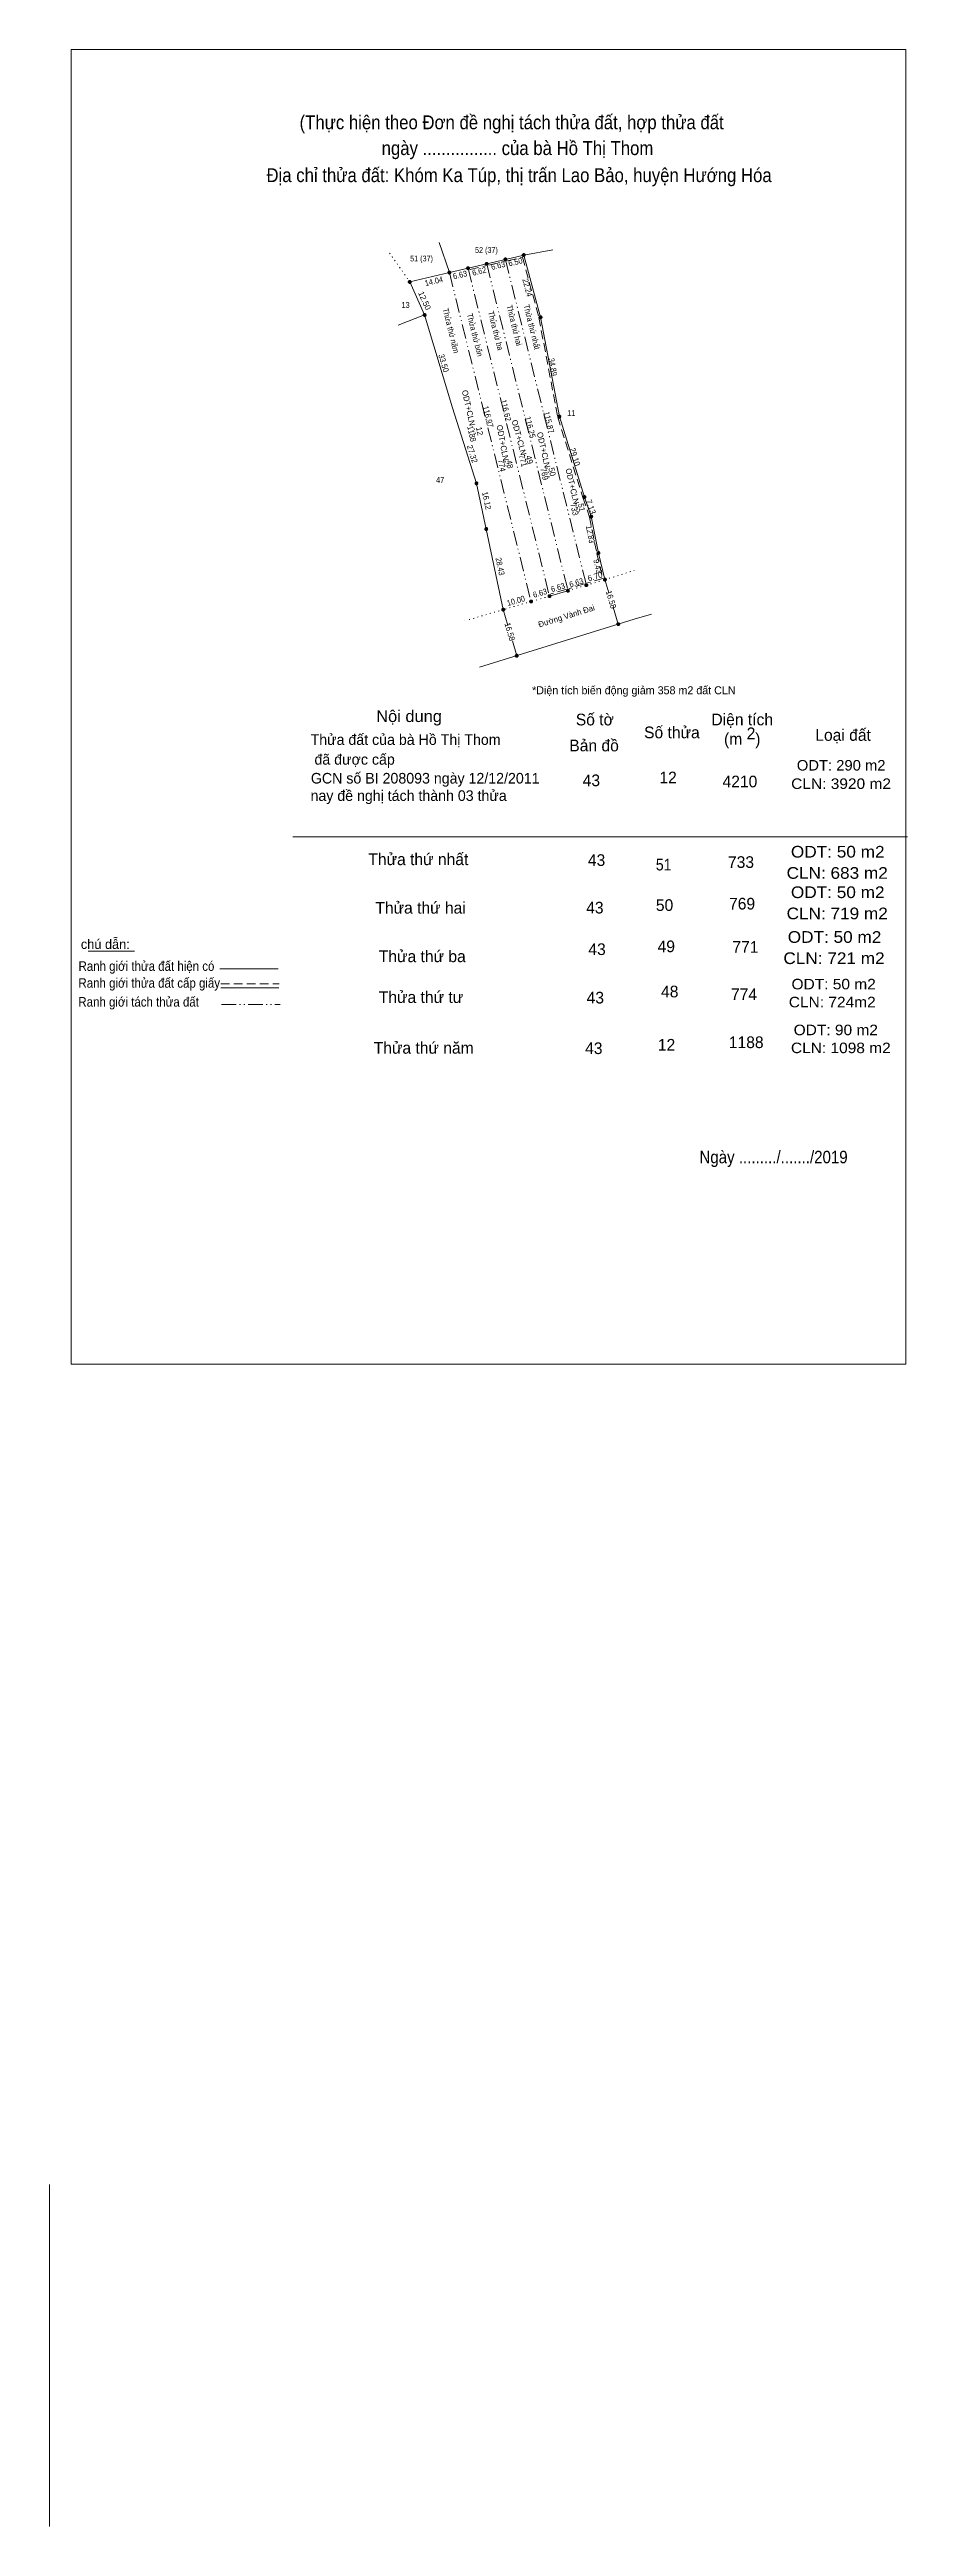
# Model space of a CAD drawing. Header units: metres. Extents: x 533112 to 536103, y 1835741 to 1836596.
# Drawn here: x 535000 to 535296, y 1835741 to 1836596 of the extents above; entities that cross this region are included whole.
import ezdxf
from ezdxf.enums import TextEntityAlignment as Align

# ---------------------------------------------------------------- set-up
doc = ezdxf.new("R2010")
doc.units = ezdxf.units.M
for name, pattern in [('DASH_DOUBLE_DOT', [9.2, 5, -1.2, 0.3, -1.2, 0.3, -1.2]), ('DOTTED', [1.5, 0.3, -1.2]), ('MEDIUM_DASHED', [4.5, 3, -1.5])]:
    doc.linetypes.add(name, pattern=pattern)
for name, color, linetype, lineweight in [('10', 7, 'DOTTED', 13), ('17', 7, 'Continuous', 13), ('32', 7, 'DOTTED', 13), ('40', 7, 'Continuous', 13), ('5', 7, 'Continuous', 13), ('6', 7, 'Continuous', 13), ('63', 7, 'MEDIUM_DASHED', 13)]:
    doc.layers.add(name, color=color, linetype=linetype, lineweight=lineweight)
doc.layers.add('51', color=7, linetype='Continuous')
doc.layers.add('7', color=7, linetype='Continuous')

msp = doc.modelspace()

# ---------------------------------------------------------------- texts
at = {"layer": '10'}
for s, rotation, p in [('ODT+CLN', 282.5, (535143.139, 1836472.426)), ('ODT+CLN', 285.143, (535160.568, 1836462.171)), ('12', 282.5, (535146.961, 1836464.401)), ('ODT+CLN', 280.44, (535154.896, 1836460.416)), ('ODT+CLN', 282.472, (535169.016, 1836457.936)), ('ODT+CLN', 282.886, (535178.941, 1836445.408))]:
    msp.add_text(s, height=2, rotation=rotation, dxfattribs=at).set_placement(p, align=Align.CENTER)
at = {"layer": '10', "width": 0.75}
msp.add_text('11', height=2, dxfattribs=at).set_placement((535179.53, 1836469.86), align=Align.CENTER)
at = {"layer": '10'}
for s, rotation, width, p in [('1188', 282.5, 0.9, (535144.228, 1836463.511)), ('774', 280.44, 0.95, (535154.622, 1836452.596)), ('771', 285.143, 0.95, (535161.905, 1836454.186)), ('769', 282.472, 0.95, (535169.32, 1836449.641)), ('733', 282.886, 0.95, (535179.647, 1836437.418))]:
    msp.add_text(s, height=2, rotation=rotation, dxfattribs=dict(at, width=width)).set_placement(p, align=Align.CENTER)
at = {"layer": '32', "width": 0.8}
for s, p in [('13', (535122.355, 1836507.18)), ('47', (535134.285, 1836446.74))]:
    msp.add_text(s, height=2, dxfattribs=at).set_placement(p, align=Align.CENTER)
at = {"layer": '32'}
for s, rotation, width, p in [('48', 280.44, 0.95, (535157.348, 1836453.011)), ('51', 282.886, 0.9, (535182.119, 1836438.068))]:
    msp.add_text(s, height=2, rotation=rotation, dxfattribs=dict(at, width=width)).set_placement(p, align=Align.CENTER)
for s, rotation, p in [('49', 285.143, (535164.139, 1836454.506)), ('50', 282.472, (535171.962, 1836450.376))]:
    msp.add_text(s, height=2, rotation=rotation, dxfattribs=at).set_placement(p, align=Align.CENTER)
at = {"layer": '51', "width": 0.9}
for s, p in [('52 (37)', (535150.265, 1836526.14)), ('51 (37)', (535127.875, 1836523.21))]:
    msp.add_text(s, height=2, dxfattribs=at).set_placement(p, align=Align.CENTER)
at = {"layer": '6'}
for s, height, p in [('*Diện tích biến động giảm 358 m2 đất CLN', 2.762, (535166.02, 1836373.79)), ('Số tờ', 4.033, (535181.1, 1836363.05)), ('Diện tích', 4.033, (535227.89, 1836363.07)), ('Thửa đất của bà Hồ Thị Thom', 3.66, (535089.57, 1836356.31)), ('Bản đồ', 4.033, (535178.86, 1836354.09)), ('Số thửa', 4.033, (535204.66, 1836358.61)), ('(m   )', 4.033, (535232.24, 1836356.37)), ('2', 4.033, (535240.06, 1836358.29)), ('Loại đất', 4.033, (535263.74, 1836357.72)), (' đã được cấp ', 3.66, (535089.57, 1836349.48)), ('nay đề nghị tách thành 03 thửa', 3.656, (535089.57, 1836336.98)), ('GCN số BI 208093 ngày 12/12/2011', 3.66, (535089.68, 1836342.98)), ('43', 4.033, (535183.48, 1836342.06)), ('12', 4.03, (535209.96, 1836343.05)), ('4210', 4.03, (535231.74, 1836341.66)), ('Thửa thứ nhất', 4.033, (535109.51, 1836314.81)), ('43', 4.033, (535185.27, 1836314.53)), ('733', 4.03, (535233.61, 1836313.85)), ('Thửa thứ hai', 4.033, (535111.93, 1836298.07)), ('43', 4.033, (535184.69, 1836298.12)), ('50', 4.03, (535208.73, 1836299)), ('769', 4.03, (535233.98, 1836299.49)), ('chú dẫn:', 3.292, (535010.31, 1836285.88)), ('43', 4.033, (535185.43, 1836283.78)), ('49', 4.03, (535209.33, 1836284.76)), ('771', 4.03, (535235.12, 1836284.54)), ('Thửa thứ ba', 4.033, (535113.12, 1836281.32)), ('Thửa thứ tư', 4.033, (535113.12, 1836267.24)), ('43', 4.033, (535184.84, 1836267.05)), ('48', 4.03, (535210.52, 1836269.17)), ('774', 4.03, (535234.65, 1836268.2)), ('Thửa thứ năm', 4.033, (535111.36, 1836249.72)), ('43', 4.033, (535184.32, 1836249.59)), ('12', 4.03, (535209.42, 1836250.78)), ('1188', 4.03, (535233.91, 1836251.65))]:
    msp.add_text(s, height=height, dxfattribs=at).set_placement(p)
for s, height, width, p in [('Nội dung', 4.033, 1.05, (535112.24, 1836364.21)), ('ODT: 290 m2', 3.63, 1.05, (535257.37, 1836347.46)), ('CLN: 3920 m2', 3.63, 1.1, (535255.42, 1836341.11)), ('51', 4.03, 0.9, (535208.73, 1836312.98)), ('CLN: 683 m2', 4.03, 1.1, (535253.84, 1836310.1)), ('ODT: 50 m2', 4.033, 1.1, (535255.33, 1836317.42)), ('ODT: 50 m2', 4.033, 1.1, (535255.33, 1836303.44)), ('CLN: 719 m2', 4.03, 1.1, (535253.84, 1836296.12)), ('ODT: 50 m2', 4.033, 1.1, (535254.23, 1836287.99)), ('Ranh giới thửa đất hiện có ', 3.292, 0.9, (535009.51, 1836278.32)), ('CLN: 721 m2', 4.03, 1.1, (535252.74, 1836280.67)), ('Ranh giới thửa đất cấp giấy', 3.292, 0.9, (535009.48, 1836272.5)), ('ODT: 50 m2', 3.63, 1.1, (535255.54, 1836271.93)), ('Ranh giới tách thửa đất', 3.292, 0.9, (535009.45, 1836265.97)), ('CLN: 724m2', 3.63, 1.1, (535254.6, 1836265.73)), ('CLN: 1098 m2', 3.63, 1.1, (535255.34, 1836249.91)), ('ODT: 90 m2', 3.63, 1.1, (535256.28, 1836256.11))]:
    msp.add_text(s, height=height, dxfattribs=dict(at, width=width)).set_placement(p)
at = {"layer": '6', "width": 0.9}
msp.add_text('Ngày ........./......./2019', height=4.32, dxfattribs=at).set_placement((535249.34, 1836211.89), align=Align.CENTER)
at = {"layer": '63'}
for s, rotation, width, p in [('6.63', 13.26, 0.95, (535141.386, 1836517.577)), ('6.62', 13.28, 0.95, (535148.01, 1836518.809)), ('6.63', 13.344, 0.95, (535154.549, 1836520.812)), ('6.50', 13.246, 0.95, (535160.486, 1836522.039)), ('14.04', 13.255, 0.95, (535132.336, 1836515.4)), ('22.24', 285.167, 0.95, (535163.46, 1836513.927)), ('Thửa thứ năm', 283.949, 0.9, (535137.048, 1836499.061)), ('Thửa thứ bốn', 283.949, 0.9, (535145.313, 1836497.591)), ('Thửa thứ ba', 283.949, 0.9, (535152.476, 1836499.056)), ('Thửa thứ hai', 283.949, 0.9, (535158.9, 1836500.896)), ('Thửa thứ nhất', 283.949, 0.9, (535164.965, 1836500.341)), ('33.50', 286.742, 0.95, (535134.564, 1836487.818)), ('34.89', 280.688, 0.9, (535172.231, 1836486.595)), ('116.97', 283.951, 0.9, (535149.88, 1836469.396)), ('116.62', 283.948, 0.9, (535156.017, 1836471.556)), ('116.25', 283.953, 0.9, (535164.439, 1836465.721)), ('116.25', 283.953, 0.9, (535164.439, 1836465.721)), ('115.87', 283.949, 0.9, (535170.84, 1836467.426)), ('115.87', 283.949, 0.9, (535170.84, 1836467.426)), ('27.32', 287.619, 0.95, (535144.444, 1836456.453)), ('29.10', 287.352, 0.95, (535179.87, 1836455.438)), ('16.12', 282.07, 0.9, (535149.391, 1836440.434)), ('12.83', 281.284, 0.9, (535185.156, 1836428.811)), ('28.43', 281.895, 0.9, (535154.011, 1836417.726)), ('9.43', 283.609, 0.95, (535187.714, 1836417.72)), ('10.00', 16.26, 0.95, (535160.7, 1836405.125)), ('6.63', 16.302, 0.95, (535168.999, 1836407.779)), ('6.63', 16.468, 0.95, (535175.222, 1836409.707)), ('6.63', 16.658, 0.95, (535181.568, 1836411.365)), ('16.58', 286.249, 0.95, (535192.335, 1836406.225)), ('16.58', 286.249, 0.95, (535157.385, 1836395.105))]:
    msp.add_text(s, height=2, rotation=rotation, dxfattribs=dict(at, width=width)).set_placement(p, align=Align.CENTER)
for s, rotation, p in [('12.50', 294.186, (535128.012, 1836509.265)), ('7.13', 288.994, (535185.376, 1836438.17)), ('6.70', 16.65, (535188.019, 1836413.459)), ('Đường Vành Đai', 17.292, (535178.168, 1836399.845))]:
    msp.add_text(s, height=2, rotation=rotation, dxfattribs=at).set_placement(p, align=Align.CENTER)
at = {"layer": '7', "width": 0.9}
for s, p in [('(Thực hiện theo Đơn đề nghị tách thửa đất, hợp thửa đất ', (535159.765, 1836568.82)), ('ngày ................ của bà Hồ Thị Thom', (535160.975, 1836559.92)), ('Địa chỉ thửa đất: Khóm Ka Túp, thị trấn Lao Bảo, huyện Hướng Hóa', (535161.53, 1836550.58))]:
    msp.add_text(s, height=4.8, dxfattribs=at).set_placement(p, align=Align.CENTER)

# ---------------------------------------------------------------- hatches: boundary and pattern name
at = {"layer": '63'}
for points in [[(535137.97, 1836519.33, 1), (535136.97, 1836519.33, 1)], [(535144.42, 1836520.85, 1), (535143.42, 1836520.85, 1)], [(535150.86, 1836522.37, 1), (535149.86, 1836522.37, 1)], [(535157.31, 1836523.9, 1), (535156.31, 1836523.9, 1)], [(535163.64, 1836525.39, 1), (535162.64, 1836525.39, 1)], [(535124.3, 1836516.11, 1), (535123.3, 1836516.11, 1)], [(535129.42, 1836504.71, 1), (535128.42, 1836504.71, 1)], [(535169.46, 1836503.92, 1), (535168.46, 1836503.92, 1)], [(535175.93, 1836469.64, 1), (535174.93, 1836469.64, 1)], [(535147.34, 1836446.59, 1), (535146.34, 1836446.59, 1)], [(535184.61, 1836441.86, 1), (535183.61, 1836441.86, 1)], [(535186.93, 1836435.12, 1), (535185.93, 1836435.12, 1)], [(535150.71, 1836430.83, 1), (535149.71, 1836430.83, 1)], [(535189.44, 1836422.54, 1), (535188.44, 1836422.54, 1)], [(535172.53, 1836407.67, 1), (535171.53, 1836407.67, 1)], [(535178.89, 1836409.55, 1), (535177.89, 1836409.55, 1)], [(535185.24, 1836411.45, 1), (535184.24, 1836411.45, 1)], [(535191.66, 1836413.37, 1), (535190.66, 1836413.37, 1)], [(535156.57, 1836403.01, 1), (535155.57, 1836403.01, 1)], [(535166.17, 1836405.81, 1), (535165.17, 1836405.81, 1)], [(535196.25, 1836398, 1), (535195.25, 1836398, 1)], [(535161.21, 1836387.09, 1), (535160.21, 1836387.09, 1)]]:
    msp.add_hatch(color=256, dxfattribs=at).paths.add_polyline_path(points)

# ---------------------------------------------------------------- linework, layer by layer
at = {"layer": '10'}
for p, q in [((535116.86, 1836526.09), (535123.8, 1836516.11)), ((535146.03, 1836465.49), (535146.56, 1836463.08)), ((535156.7, 1836454.26), (535157.08, 1836452.19)), ((535163.4, 1836456.36), (535164.3, 1836453.04)), ((535171.19, 1836451.98), (535172.03, 1836448.23)), ((535181.25, 1836439.84), (535181.98, 1836436.61)), ((535191.16, 1836413.37), (535201.28, 1836416.54)), ((535172.03, 1836407.67), (535165.67, 1836405.81)), ((535156.07, 1836403.01), (535143.96, 1836399.46)), ((535165.67, 1836405.81), (535156.07, 1836403.01))]:
    msp.add_line(p, q, dxfattribs=at)
at = {"layer": '10', "linetype": 'Continuous'}
for p, q in [((535137.47, 1836519.33), (535123.8, 1836516.11)), ((535143.92, 1836520.85), (535137.47, 1836519.33))]:
    msp.add_line(p, q, dxfattribs=at)
at = {"layer": '10', "linetype": 'DASH_DOUBLE_DOT'}
for p, q in [((535137.47, 1836519.33), (535165.67, 1836405.81)), ((535143.92, 1836520.85), (535172.03, 1836407.67)), ((535150.36, 1836522.37), (535178.39, 1836409.55)), ((535156.81, 1836523.9), (535184.74, 1836411.45))]:
    msp.add_line(p, q, dxfattribs=at)
at = {"layer": '10', "linetype": 'MEDIUM_DASHED'}
for p, q in [((535144.65, 1836520.41), (535149.92, 1836521.65)), ((535151.09, 1836521.93), (535156.37, 1836523.18)), ((535157.54, 1836523.46), (535162.71, 1836524.67)), ((535177.67, 1836409.96), (535172.46, 1836408.42)), ((535184.02, 1836411.86), (535178.82, 1836410.31))]:
    msp.add_line(p, q, dxfattribs=at)
at = {"layer": '10', "linetype": 'Continuous'}
for points in [[(535173.13, 1836527.19), (535163.14, 1836525.39), (535156.81, 1836523.9)], [(535156.81, 1836523.9), (535150.36, 1836522.37), (535143.92, 1836520.85)]]:
    msp.add_lwpolyline(points, dxfattribs=at)
at = {"layer": '10', "linetype": 'MEDIUM_DASHED'}
msp.add_lwpolyline([(535162.71, 1836524.67), (535168.37, 1836503.79), (535174.85, 1836469.49), (535183.54, 1836441.67), (535185.85, 1836434.96), (535188.35, 1836422.41), (535190.44, 1836413.78), (535185.17, 1836412.21)], dxfattribs=at)
at = {"layer": '10'}
msp.add_lwpolyline([(535178.39, 1836409.55), (535184.74, 1836411.45), (535191.16, 1836413.37)], dxfattribs=at)
at = {"layer": '17'}
msp.add_line((535012.87, 1836285.11), (535028.78, 1836285.11), dxfattribs=at)
at = {"layer": '40'}
for p, q in [((535133.91, 1836529.78), (535137.47, 1836519.33)), ((535123.8, 1836516.11), (535128.92, 1836504.71)), ((535128.92, 1836504.71), (535119.81, 1836501.22)), ((535150.21, 1836430.83), (535156.07, 1836403.01)), ((535178.39, 1836409.55), (535172.03, 1836407.67)), ((535142.78, 1836399.12), (535142.77, 1836399.16))]:
    msp.add_line(p, q, dxfattribs=at)
for points in [[(535163.14, 1836525.39), (535168.96, 1836503.92), (535175.43, 1836469.64), (535184.11, 1836441.86), (535186.43, 1836435.12), (535188.94, 1836422.54), (535191.16, 1836413.37)], [(535128.92, 1836504.71), (535138.57, 1836472.63), (535146.84, 1836446.59), (535150.21, 1836430.83)], [(535147.86, 1836383.09), (535201.28, 1836399.72), (535207.22, 1836401.49)]]:
    msp.add_lwpolyline(points, dxfattribs=at)
at = {"layer": '5'}
msp.add_lwpolyline([(535006.95, 1836596.34), (535294.95, 1836596.34), (535294.95, 1836142.58), (535006.95, 1836142.58)], close=True, dxfattribs=at)
at = {"layer": '6'}
for p, q in [((535058.28, 1836278.96), (535078.34, 1836278.96)), ((535058.6, 1836272.5), (535078.63, 1836272.5))]:
    msp.add_line(p, q, dxfattribs=at)
at = {"layer": '6', "linetype": 'MEDIUM_DASHED'}
msp.add_line((535058.6, 1836273.84), (535078.79, 1836273.84), dxfattribs=at)
at = {"layer": '63', "linetype": 'Continuous'}
for p, q in [((535192.53, 1836408.78), (535191.16, 1836413.37)), ((535157.67, 1836397.51), (535156.07, 1836403.01)), ((535195.75, 1836398), (535193.98, 1836403.91)), ((535160.71, 1836387.09), (535159.22, 1836392.2)), ((535083.41, 1836324.61), (535295.54, 1836324.61)), ((534999.51, 1835859.35), (534999.51, 1835741.35))]:
    msp.add_line(p, q, dxfattribs=at)
at = {"layer": '63', "linetype": 'DASH_DOUBLE_DOT'}
msp.add_line((535058.89, 1836266.74), (535079.05, 1836266.74), dxfattribs=at)
at = {"layer": '63'}
for centre in [(535137.47, 1836519.33), (535143.92, 1836520.85), (535150.36, 1836522.37), (535156.81, 1836523.9), (535163.14, 1836525.39), (535163.14, 1836525.39), (535123.8, 1836516.11), (535128.92, 1836504.71), (535168.96, 1836503.92), (535175.43, 1836469.64), (535146.84, 1836446.59), (535184.11, 1836441.86), (535186.43, 1836435.12), (535150.21, 1836430.83), (535188.94, 1836422.54), (535172.03, 1836407.67), (535178.39, 1836409.55), (535184.74, 1836411.45), (535191.16, 1836413.37), (535156.07, 1836403.01), (535165.67, 1836405.81), (535160.71, 1836387.09)]:
    msp.add_circle(centre, 0.5, dxfattribs=at)
at = {"layer": '63', "linetype": 'DASH_DOUBLE_DOT'}
msp.add_circle((535195.75, 1836398), 0.5, dxfattribs=at)

msp.set_redraw_order([(e.dxf.handle, doc.entitydb.next_handle()) for e in msp.query("TEXT MTEXT ATTDEF DIMENSION ARC_DIMENSION")])  # texts and dimensions are drawn at this point

doc.saveas('drawing.dxf')
